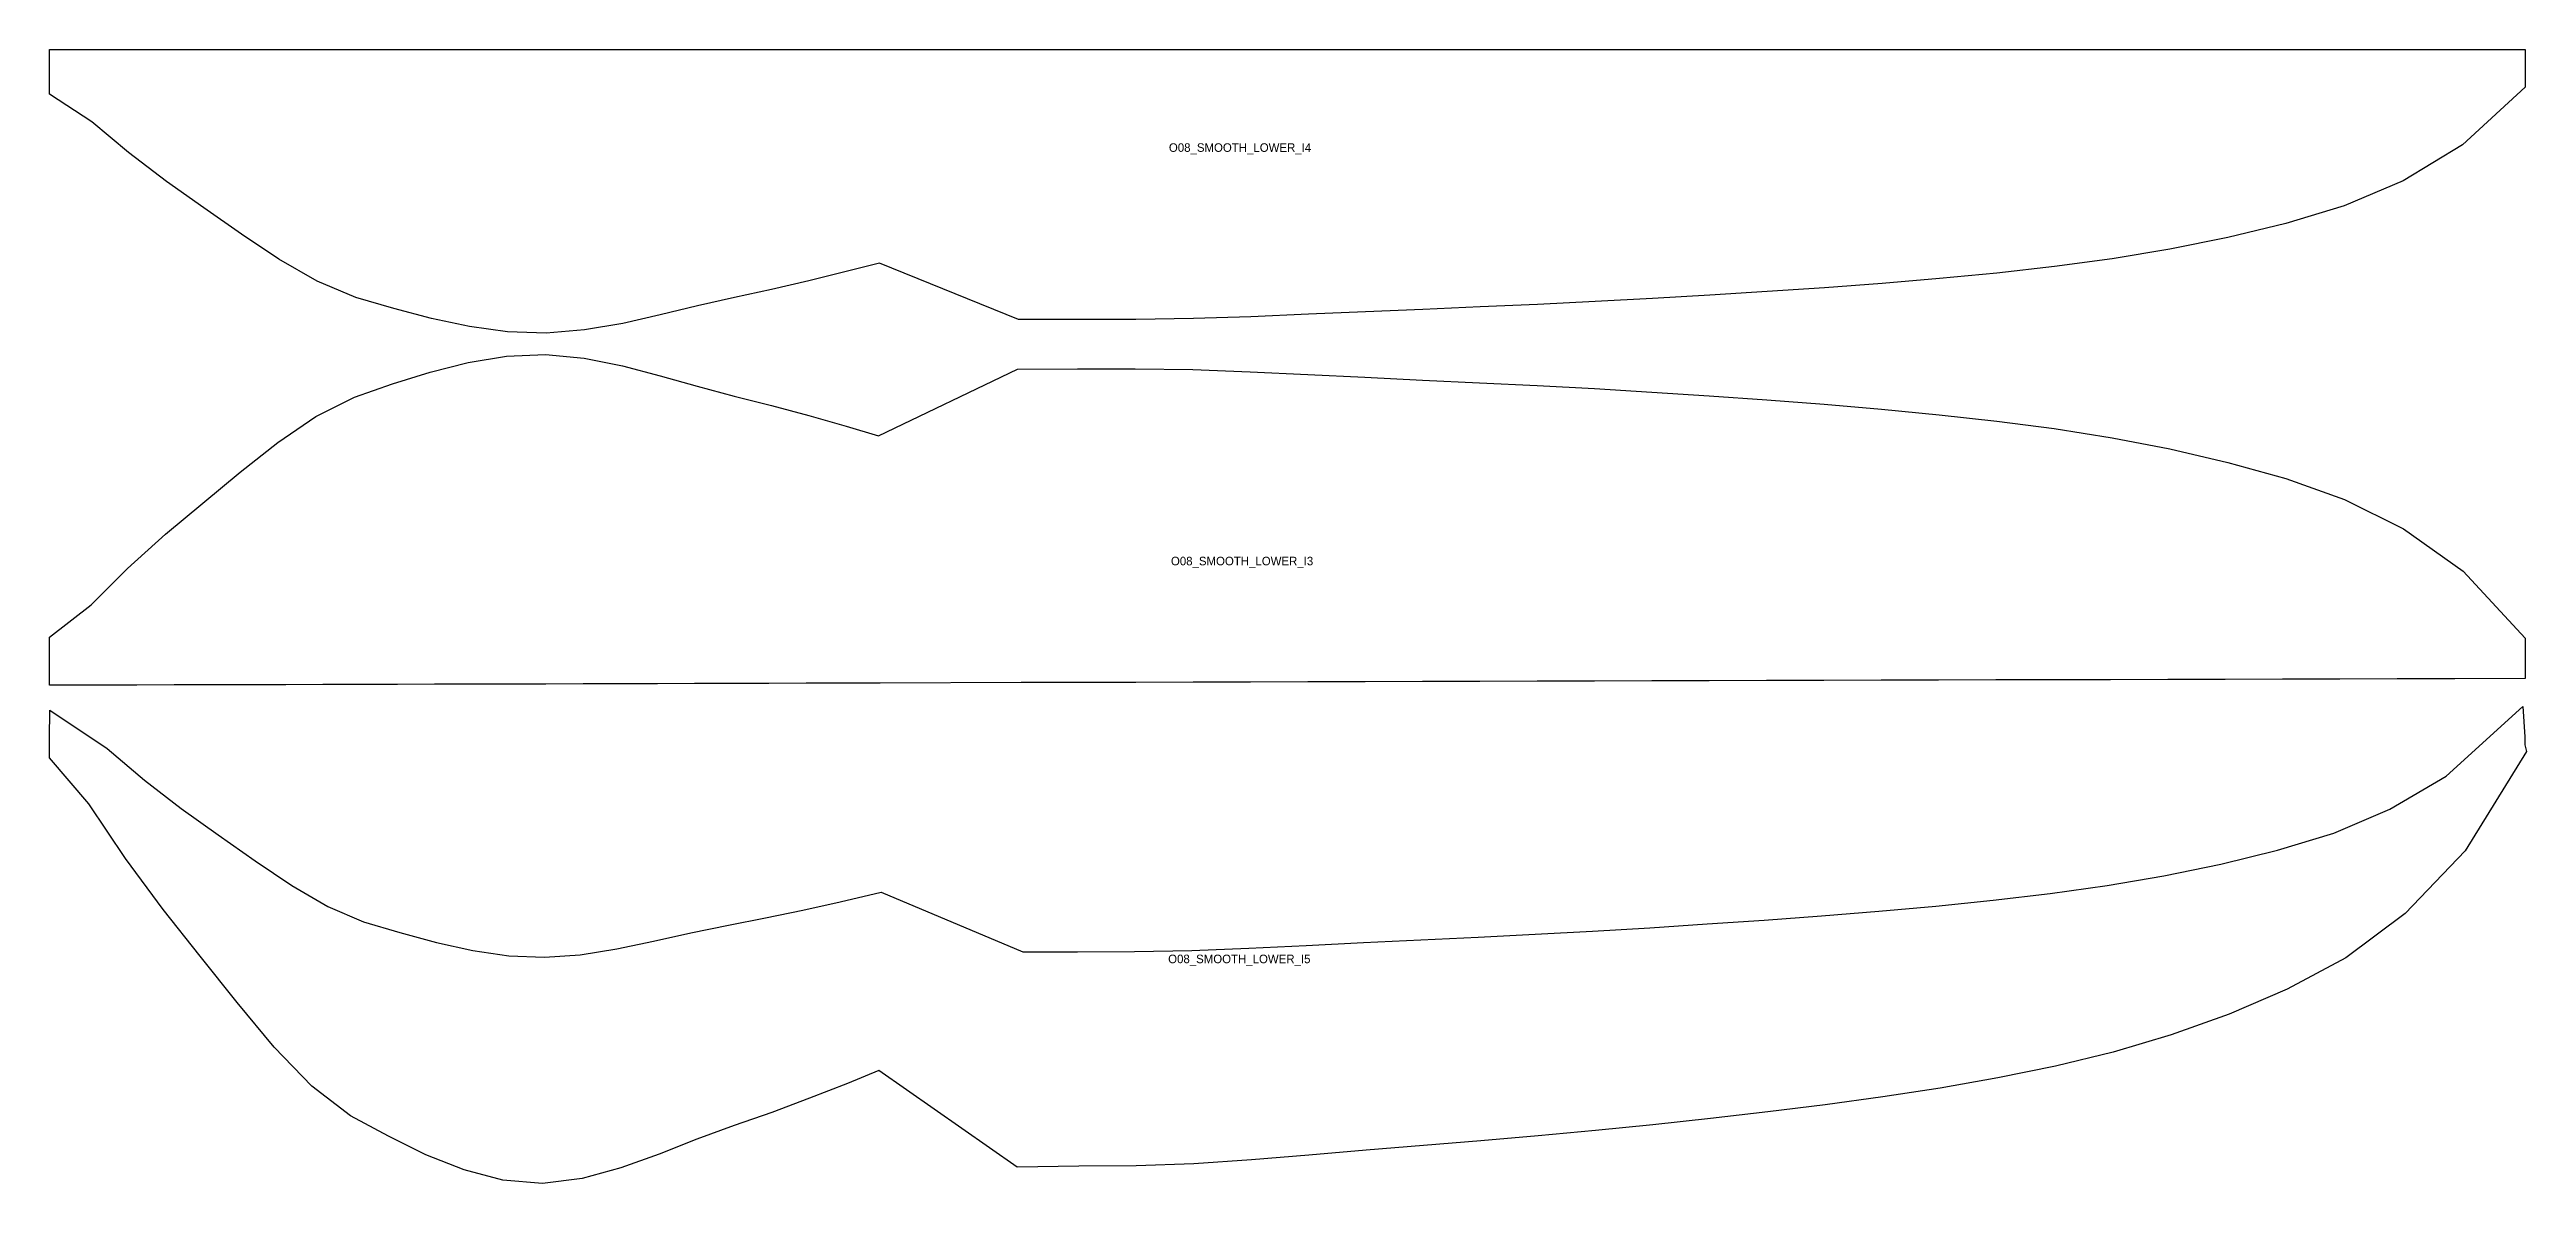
# Model space of a CAD drawing. Header units: millimetres. Extents: x 15 to 21550, y 15 to 1461.
# Drawn here: x 3006 to 5324, y 15 to 1076 of the extents above; entities that cross this region are included whole.
import ezdxf

# ---------------------------------------------------------------- set-up
doc = ezdxf.new("R2010")
doc.units = ezdxf.units.MM

msp = doc.modelspace()

# ---------------------------------------------------------------- texts
for s, p in [('O08_SMOOTH_LOWER_I4', (4053.9, 980.3)), ('O08_SMOOTH_LOWER_I3', (4055.8, 593.4)), ('O08_SMOOTH_LOWER_I5', (4053.2, 221.1))]:
    msp.add_text(s, height=8).set_placement(p)

# ---------------------------------------------------------------- linework, layer by layer
for points in [[(3006.3, 1076), (3053.1, 1076), (3087.8, 1076), (3122.9, 1076), (3157.7, 1076), (3192.6, 1076), (3227.3, 1076), (3262.1, 1076), (3296.9, 1076), (3331.7, 1076), (3366.4, 1076), (3401.2, 1076), (3436, 1076), (3470.8, 1076), (3505.5, 1076), (3540.3, 1076), (3575.1, 1076), (3609.9, 1076), (3644.6, 1076), (3679.4, 1076), (3714.2, 1076), (3748.9, 1076), (3783.7, 1076), (3915.6, 1076), (3969.2, 1076), (4022.9, 1076), (4076.5, 1076), (4130.2, 1076), (4183.8, 1076), (4237.5, 1076), (4291.1, 1076), (4344.8, 1076), (4398.4, 1076), (4452.1, 1076), (4505.8, 1076), (4559.4, 1076), (4613.1, 1076), (4666.7, 1076), (4720.4, 1076), (4774, 1076), (4827.7, 1076), (4881.3, 1076), (4935, 1076), (4988.6, 1076), (5042.3, 1076), (5096, 1076), (5149.6, 1076), (5203.4, 1076), (5257.3, 1076), (5323.1, 1076), (5323.1, 1060.3), (5323.1, 1056.6), (5323.1, 1053), (5323.1, 1049.5), (5323.1, 1040.9), (5264.6, 987), (5208.9, 953.3), (5153.7, 929.7), (5099.1, 913.1), (5044.9, 900), (4990.8, 889.2), (4936.8, 880.2), (4882.8, 872.9), (4828.9, 866.9), (4775.1, 861.7), (4721.3, 857.1), (4667.6, 853.1), (4613.8, 849.5), (4560.1, 846.1), (4506.4, 843), (4452.7, 840.2), (4399, 837.6), (4345.3, 835.2), (4291.6, 832.9), (4238, 830.7), (4184.4, 828.3), (4130.6, 826), (4076.8, 824.2), (4023, 823.4), (3969.2, 823.4), (3913.2, 823.4), (3782.9, 876.1), (3751.8, 868.2), (3716.9, 859.7), (3682, 851.6), (3647.2, 844.1), (3612.6, 836.3), (3577.8, 827.8), (3542.7, 819.8), (3507.1, 813.7), (3471.1, 810.7), (3435, 812), (3399.2, 816.9), (3363.7, 824.5), (3328.5, 833.7), (3292.9, 844.1), (3256.8, 859.4), (3221, 879.9), (3185.8, 903.4), (3150.8, 927.9), (3115.8, 952.6), (3080.3, 979.7), (3045.9, 1008.4), (3006.3, 1034.4), (3006.3, 1045.2), (3006.3, 1049.7), (3006.3, 1054.4), (3006.3, 1059.2), (3006.3, 1076)], [(3006.3, 526.3), (3045.1, 556.4), (3079.4, 590.4), (3114.8, 622.4), (3149.8, 651.5), (3184.6, 680.5), (3219.8, 708.3), (3255.5, 732.6), (3291.7, 750.8), (3327.3, 763.1), (3362.6, 774.2), (3398.1, 783.2), (3434.1, 789.1), (3470.4, 790.7), (3506.6, 787.3), (3542.4, 780.1), (3577.7, 770.8), (3612.5, 760.9), (3647.1, 751.8), (3681.9, 743), (3716.9, 733.6), (3751.8, 723.7), (3782.2, 714.6), (3912.1, 777), (3968.5, 777.2), (4022.3, 777.3), (4076.2, 776.5), (4130, 774.6), (4183.8, 772), (4237.4, 769.3), (4291.1, 766.8), (4344.7, 764.3), (4398.4, 761.6), (4452.2, 758.7), (4505.9, 755.5), (4559.6, 752), (4613.4, 748.2), (4667.1, 744.1), (4720.9, 739.5), (4774.7, 734.3), (4828.6, 728.2), (4882.5, 721.3), (4936.6, 712.8), (4990.7, 702.4), (5044.9, 689.7), (5099.2, 674.5), (5154, 655), (5209.3, 627.4), (5265.2, 587.8), (5323.1, 525.1), (5323.1, 517.3), (5323.1, 513.9), (5323.1, 510.5), (5323.1, 506.9), (5323.1, 503.2), (5323.2, 487.5), (5257.5, 487.3), (5203.5, 487.2), (5149.7, 487), (5096.1, 486.9), (5042.4, 486.7), (4988.8, 486.6), (4935.1, 486.4), (4881.4, 486.3), (4827.8, 486.1), (4774.1, 486), (4720.5, 485.8), (4666.8, 485.7), (4613.2, 485.5), (4559.5, 485.4), (4505.9, 485.2), (4452.2, 485.1), (4398.6, 484.9), (4344.9, 484.8), (4291.3, 484.6), (4237.6, 484.5), (4183.9, 484.3), (4130.3, 484.2), (4076.6, 484), (4023, 483.9), (3969.3, 483.7), (3915.7, 483.6), (3783.8, 483.2), (3749.1, 483.1), (3714.3, 483), (3679.5, 482.9), (3644.7, 482.8), (3610, 482.7), (3575.2, 482.6), (3540.4, 482.5), (3505.6, 482.4), (3470.9, 482.3), (3436.1, 482.3), (3401.3, 482.2), (3366.6, 482.1), (3331.8, 482), (3297, 481.9), (3262.2, 481.8), (3227.5, 481.7), (3192.7, 481.6), (3157.8, 481.5), (3123, 481.5), (3087.9, 481.4), (3053.2, 481.3), (3006.4, 481.2), (3006.4, 498), (3006.3, 502.7), (3006.3, 507.4), (3006.3, 511.9), (3006.3, 516.3), (3006.3, 526.3)], [(3006.5, 457.8), (3060.1, 422), (3095.1, 392.5), (3129.5, 365.8), (3164.1, 341.3), (3198.7, 316.9), (3233, 293.8), (3266.7, 274.2), (3300.1, 259.8), (3334, 249.8), (3368.3, 240.5), (3402.3, 233), (3436, 228.1), (3469.4, 226.6), (3503, 229), (3537.1, 234.4), (3571.6, 241.6), (3606.5, 249.4), (3641.6, 256.7), (3676.5, 263.5), (3711.3, 270.8), (3746.1, 278.5), (3784.7, 287.6), (3917.1, 231.7), (3968.3, 231.8), (4021.8, 232), (4075.3, 233), (4128.7, 235.1), (4182.3, 237.7), (4235.9, 240.4), (4289.6, 243), (4343.2, 245.5), (4396.8, 248.3), (4450.4, 251.2), (4504, 254.3), (4557.6, 257.8), (4611.1, 261.4), (4664.7, 265.3), (4718.2, 269.7), (4771.7, 274.5), (4825.2, 280), (4878.6, 286.3), (4931.9, 293.8), (4985.1, 302.9), (5038.3, 313.8), (5091.4, 326.8), (5144.1, 342.9), (5196.6, 365.2), (5249.2, 396.2), (5321.1, 461.2), (5322.8, 432.8), (5322.9, 429.4), (5322.8, 426.7), (5322.9, 425.5), (5324.4, 419.1), (5267, 326.2), (5210.8, 267.7), (5155.5, 226.2), (5100.6, 196.8), (5046.2, 173.5), (4991.9, 154.1), (4937.7, 138), (4883.6, 124.8), (4829.6, 113.9), (4775.7, 104.3), (4721.9, 96), (4668.1, 88.6), (4614.4, 81.9), (4560.7, 75.7), (4506.9, 69.9), (4453.2, 64.5), (4399.5, 59.5), (4345.8, 54.9), (4292.2, 50.5), (4238.6, 46.2), (4185, 41.6), (4131.2, 37.1), (4077.3, 33.5), (4023.3, 31.6), (3969.5, 31.1), (3912, 30.3), (3782.3, 120.7), (3753, 108.6), (3717.6, 94.7), (3682.2, 81.5), (3647, 69.2), (3612.1, 56.4), (3576.9, 42.5), (3541.1, 29.5), (3504.7, 19.5), (3467.7, 15), (3430.6, 18), (3394.2, 27.6), (3358.6, 41.9), (3323.4, 59.1), (3287.8, 78.2), (3251.9, 105.9), (3216.5, 142.5), (3181.8, 184.2), (3147.2, 227.6), (3112.5, 271.2), (3077.4, 319.1), (3043.2, 370.1), (3006.3, 413.4), (3006.3, 420.7), (3006.3, 423.9), (3006.3, 427.5), (3006.3, 431.4), (3006.5, 457.8)]]:
    msp.add_lwpolyline(points, close=True)

msp.set_redraw_order([(e.dxf.handle, doc.entitydb.next_handle()) for e in msp.query("TEXT MTEXT ATTDEF DIMENSION ARC_DIMENSION")])  # texts and dimensions are drawn at this point

doc.saveas('drawing.dxf')
